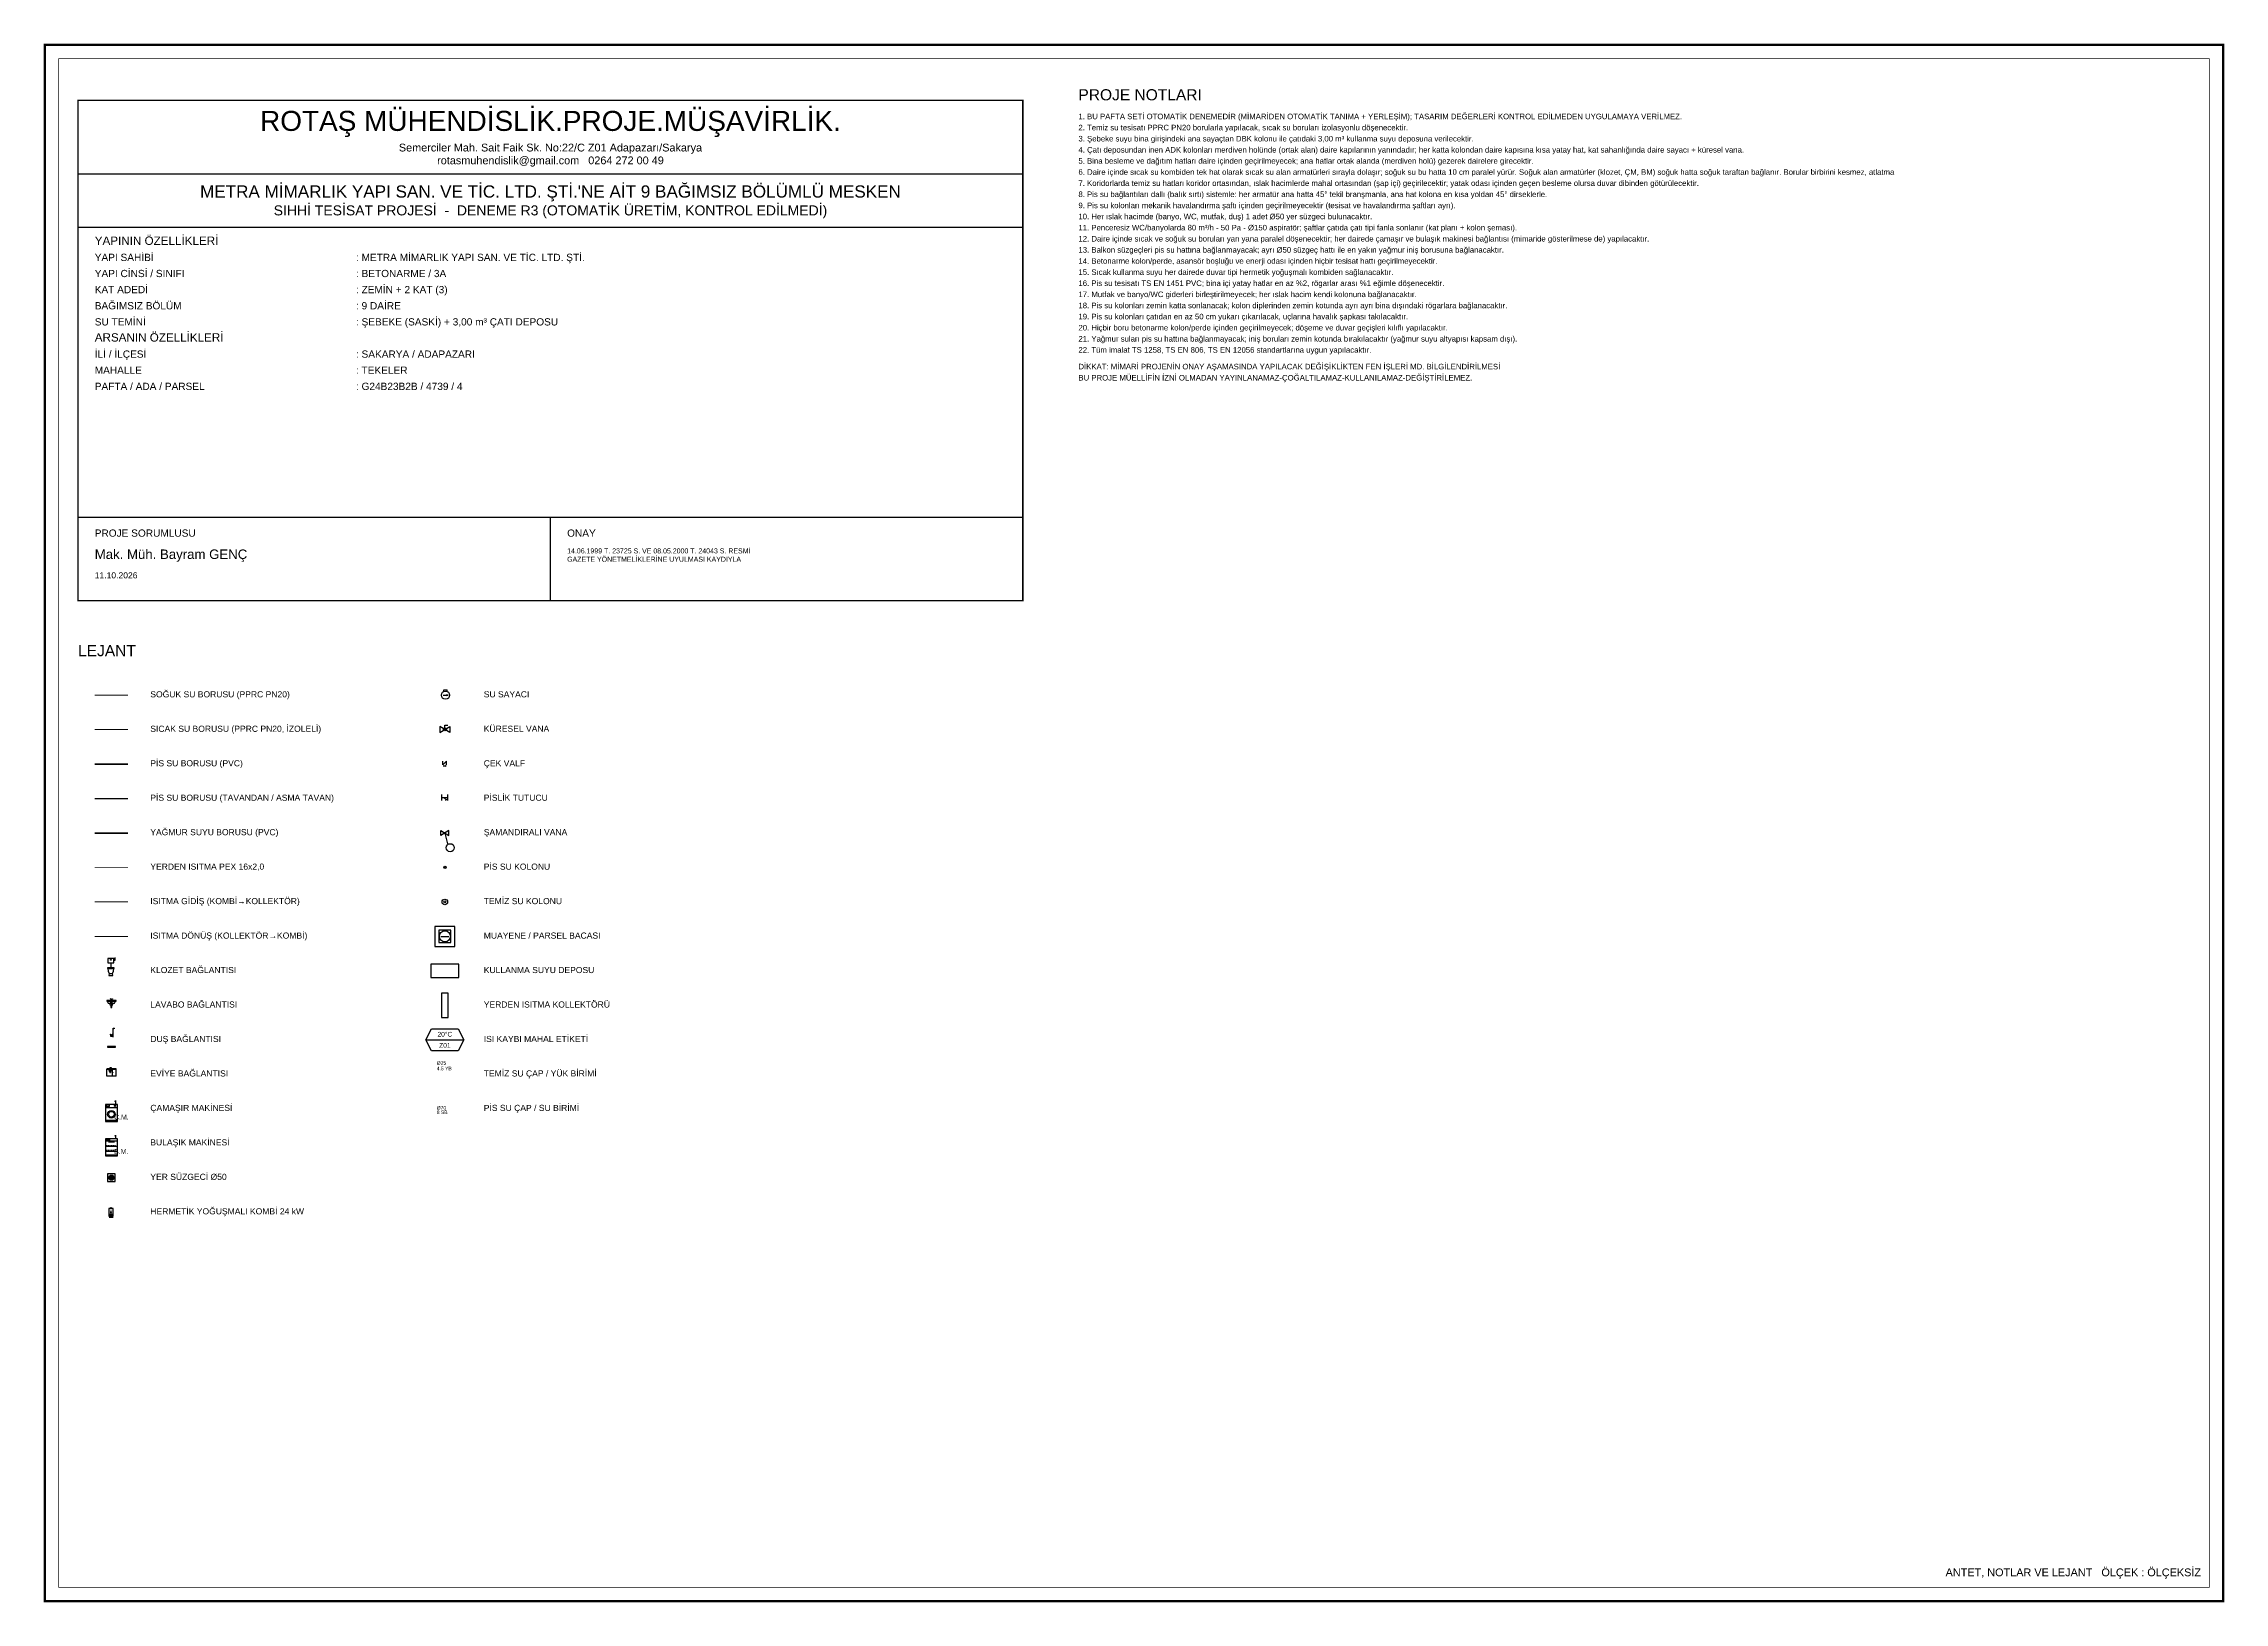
# Model space of a CAD drawing. Header units: centimetres. Extents: x -3962 to 31822, y -2 to 2802.
# Drawn here: x -3962 to -38, y -2 to 2802 of the extents above; entities that cross this region are included whole.
import ezdxf
from ezdxf.enums import TextEntityAlignment as Align

# ---------------------------------------------------------------- set-up
doc = ezdxf.new("R2010")
doc.units = ezdxf.units.CM
for name, pattern in [('BASMA HATTI', [31, 25, -6]), ('ISITMA DONUS HATTI', [26, 20, -6]), ('PIS', [38, 30, -8]), ('PISSU HATTI', [26, 20, -6]), ('YAGMUR HATTI', [36, 30, -6])]:
    doc.linetypes.add(name, pattern=pattern)
for name, color, linetype in [('ROTAS-ISIKAYBIMAHAL', 2, 'CONTINUOUS'), ('ROTAS-ISITMA-DONUS-BORU', 30, 'ISITMA DONUS HATTI'), ('ROTAS-ISITMA-GIDIS-BORU', 10, 'CONTINUOUS'), ('ROTAS-KOLLETOR', 7, 'CONTINUOUS'), ('ROTAS-PAFTA', 7, 'CONTINUOUS'), ('ROTAS-PEX-BORU', 1, 'CONTINUOUS'), ('ROTAS-PIS-SU-BORUSU', 6, 'PIS'), ('ROTAS-PISSU-BORU-TAVANDAN', 6, 'PISSU HATTI'), ('ROTAS-RAST-TEM-SU-DEPOSU', 11, 'CONTINUOUS'), ('ROTAS-ROGAR', 5, 'CONTINUOUS'), ('ROTAS-SICAKSU-BORU', 1, 'BASMA HATTI'), ('ROTAS-SOGUKSU-BORU', 5, 'CONTINUOUS'), ('ROTAS-TEFRIS', 15, 'CONTINUOUS'), ('ROTAS-VANA', 1, 'CONTINUOUS'), ('ROTAS-YAGMUR-BORUSU', 3, 'YAGMUR HATTI'), ('ROTAS-YAZI', 7, 'CONTINUOUS')]:
    doc.layers.add(name, color=color, linetype=linetype)
doc.styles.add('ROTAS', font='arial.ttf')

msp = doc.modelspace()

# ---------------------------------------------------------------- texts
at = {"layer": 'ROTAS-ISIKAYBIMAHAL', "style": 'ROTAS'}
for s, p in [('20°C', (-3240, 1020)), ('Z01', (-3240, 1000))]:
    msp.add_text(s, height=8.5, dxfattribs=at).set_placement(p, align=Align.MIDDLE_CENTER)
at = {"layer": 'ROTAS-PAFTA', "style": 'ROTAS'}
msp.add_text('ANTET, NOTLAR VE LEJANT   ÖLÇEK : ÖLÇEKSİZ', height=14, dxfattribs=at).set_placement((-80, 45), align=Align.RIGHT)
at = {"layer": 'ROTAS-YAZI', "style": 'ROTAS'}
for s, height, p in [('PROJE NOTLARI', 20, (-2100, 2700)), ('1. BU PAFTA SETİ OTOMATİK DENEMEDİR (MİMARİDEN OTOMATİK TANIMA + YERLEŞİM); TASARIM DEĞERLERİ KONTROL EDİLMEDEN UYGULAMAYA VERİLMEZ.', 10, (-2100, 2666)), ('3. Şebeke suyu bina girişindeki ana sayaçtan DBK kolonu ile çatıdaki 3,00 m³ kullanma suyu deposuna verilecektir.', 10, (-2100, 2626)), ('2. Temiz su tesisatı PPRC PN20 borularla yapılacak, sıcak su boruları izolasyonlu döşenecektir.', 10, (-2100, 2646)), ('4. Çatı deposundan inen ADK kolonları merdiven holünde (ortak alan) daire kapılarının yanındadır; her katta kolondan daire kapısına kısa yatay hat, kat sahanlığında daire sayacı + küresel vana.', 10, (-2100, 2606)), ('5. Bina besleme ve dağıtım hatları daire içinden geçirilmeyecek; ana hatlar ortak alanda (merdiven holü) gezerek dairelere girecektir.', 10, (-2100, 2586)), ('6. Daire içinde sıcak su kombiden tek hat olarak sıcak su alan armatürleri sırayla dolaşır; soğuk su bu hatta 10 cm paralel yürür. Soğuk alan armatürler (klozet, ÇM, BM) soğuk hatta soğuk taraftan bağlanır. Borular birbirini kesmez, atlatma', 10, (-2100, 2566)), ('7. Koridorlarda temiz su hatları koridor ortasından, ıslak hacimlerde mahal ortasından (şap içi) geçirilecektir; yatak odası içinden geçen besleme olursa duvar dibinden götürülecektir.', 10, (-2100, 2546)), ('8. Pis su bağlantıları dallı (balık sırtı) sistemle: her armatür ana hatta 45° tekil branşmanla, ana hat kolona en kısa yoldan 45° dirseklerle.', 10, (-2100, 2526)), ('9. Pis su kolonları mekanik havalandırma şaftı içinden geçirilmeyecektir (tesisat ve havalandırma şaftları ayrı).', 10, (-2100, 2506)), ('10. Her ıslak hacimde (banyo, WC, mutfak, duş) 1 adet Ø50 yer süzgeci bulunacaktır.', 10, (-2100, 2486)), ('11. Penceresiz WC/banyolarda 80 m³/h - 50 Pa - Ø150 aspiratör; şaftlar çatıda çatı tipi fanla sonlanır (kat planı + kolon şeması).', 10, (-2100, 2466)), ('YAPININ ÖZELLİKLERİ', 15, (-3870, 2440)), ('12. Daire içinde sıcak ve soğuk su boruları yan yana paralel döşenecektir; her dairede çamaşır ve bulaşık makinesi bağlantısı (mimaride gösterilmese de) yapılacaktır.', 10, (-2100, 2446)), ('13. Balkon süzgeçleri pis su hattına bağlanmayacak; ayrı Ø50 süzgeç hattı ile en yakın yağmur iniş borusuna bağlanacaktır.', 10, (-2100, 2426)), ('YAPI SAHİBİ', 13, (-3870, 2411)), ('YAPI CİNSİ / SINIFI', 13, (-3870, 2382)), (': METRA MİMARLIK YAPI SAN. VE TİC. LTD. ŞTİ.', 13, (-3400, 2411)), (': BETONARME / 3A', 13, (-3400, 2382)), ('14. Betonarme kolon/perde, asansör boşluğu ve enerji odası içinden hiçbir tesisat hattı geçirilmeyecektir.', 10, (-2100, 2406)), ('15. Sıcak kullanma suyu her dairede duvar tipi hermetik yoğuşmalı kombiden sağlanacaktır.', 10, (-2100, 2386)), ('KAT ADEDİ', 13, (-3870, 2353)), (': ZEMİN + 2 KAT (3)', 13, (-3400, 2353)), ('16. Pis su tesisatı TS EN 1451 PVC; bina içi yatay hatlar en az %2, rögarlar arası %1 eğimle döşenecektir.', 10, (-2100, 2366)), ('17. Mutfak ve banyo/WC giderleri birleştirilmeyecek; her ıslak hacim kendi kolonuna bağlanacaktır.', 10, (-2100, 2346)), ('BAĞIMSIZ BÖLÜM', 13, (-3870, 2324)), (': 9 DAİRE', 13, (-3400, 2324)), ('18. Pis su kolonları zemin katta sonlanacak; kolon diplerinden zemin kotunda ayrı ayrı bina dışındaki rögarlara bağlanacaktır.', 10, (-2100, 2326)), ('19. Pis su kolonları çatıdan en az 50 cm yukarı çıkarılacak, uçlarına havalık şapkası takılacaktır.', 10, (-2100, 2306)), ('ARSANIN ÖZELLİKLERİ', 15, (-3870, 2266)), ('SU TEMİNİ', 13, (-3870, 2295)), (': ŞEBEKE (SASKİ) + 3,00 m³ ÇATI DEPOSU', 13, (-3400, 2295)), ('20. Hiçbir boru betonarme kolon/perde içinden geçirilmeyecek; döşeme ve duvar geçişleri kılıflı yapılacaktır.', 10, (-2100, 2286)), ('21. Yağmur suları pis su hattına bağlanmayacak; iniş boruları zemin kotunda bırakılacaktır (yağmur suyu altyapısı kapsam dışı).', 10, (-2100, 2266)), ('İLİ / İLÇESİ', 13, (-3870, 2237)), (': SAKARYA / ADAPAZARI', 13, (-3400, 2237)), ('22. Tüm imalat TS 1258, TS EN 806, TS EN 12056 standartlarına uygun yapılacaktır.', 10, (-2100, 2246)), ('MAHALLE', 13, (-3870, 2208)), (': TEKELER', 13, (-3400, 2208)), ('DİKKAT: MİMARİ PROJENİN ONAY AŞAMASINDA YAPILACAK DEĞİŞİKLİKTEN FEN İŞLERİ MD. BİLGİLENDİRİLMESİ', 10, (-2100, 2216)), ('BU PROJE MÜELLİFİN İZNİ OLMADAN YAYINLANAMAZ-ÇOĞALTILAMAZ-KULLANILAMAZ-DEĞİŞTİRİLEMEZ.', 10, (-2100, 2196)), ('PAFTA / ADA / PARSEL', 13, (-3870, 2179)), (': G24B23B2B / 4739 / 4', 13, (-3400, 2179)), ('PROJE SORUMLUSU', 13, (-3870, 1915)), ('ONAY', 13, (-3020, 1915)), ('Mak. Müh. Bayram GENÇ', 17, (-3870, 1875)), ('14.06.1999 T. 23725 S. VE 08.05.2000 T. 24043 S. RESMİ', 9, (-3020, 1885)), ('11.10.2026', 11, (-3870, 1840)), ('GAZETE YÖNETMELİKLERİNE UYULMASI KAYDIYLA', 9, (-3020, 1870)), ('LEJANT', 20, (-3900, 1700)), ('SOĞUK SU BORUSU (PPRC PN20)', 11, (-3770, 1626)), ('SU SAYACI', 11, (-3170, 1626)), ('SICAK SU BORUSU (PPRC PN20, İZOLELİ)', 11, (-3770, 1564)), ('KÜRESEL VANA', 11, (-3170, 1564)), ('PİS SU BORUSU (PVC)', 11, (-3770, 1502)), ('ÇEK VALF', 11, (-3170, 1502)), ('PİS SU BORUSU (TAVANDAN / ASMA TAVAN)', 11, (-3770, 1440)), ('PİSLİK TUTUCU', 11, (-3170, 1440)), ('YAĞMUR SUYU BORUSU (PVC)', 11, (-3770, 1378)), ('ŞAMANDIRALI VANA', 11, (-3170, 1378)), ('YERDEN ISITMA PEX 16x2,0', 11, (-3770, 1316)), ('PİS SU KOLONU', 11, (-3170, 1316)), ('ISITMA GİDİŞ (KOMBİ→KOLLEKTÖR)', 11, (-3770, 1254)), ('TEMİZ SU KOLONU', 11, (-3170, 1254)), ('ISITMA DÖNÜŞ (KOLLEKTÖR→KOMBİ)', 11, (-3770, 1192)), ('MUAYENE / PARSEL BACASI', 11, (-3170, 1192)), ('KLOZET BAĞLANTISI', 11, (-3770, 1130)), ('KULLANMA SUYU DEPOSU', 11, (-3170, 1130)), ('LAVABO BAĞLANTISI', 11, (-3770, 1068)), ('YERDEN ISITMA KOLLEKTÖRÜ', 11, (-3170, 1068)), ('DUŞ BAĞLANTISI', 11, (-3770, 1006)), ('ISI KAYBI MAHAL ETİKETİ', 11, (-3170, 1006)), ('EVİYE BAĞLANTISI', 11, (-3770, 944)), ('TEMİZ SU ÇAP / YÜK BİRİMİ', 11, (-3170, 944)), ('ÇAMAŞIR MAKİNESİ', 11, (-3770, 882)), ('PİS SU ÇAP / SU BİRİMİ', 11, (-3170, 882)), ('BULAŞIK MAKİNESİ', 11, (-3770, 820)), ('YER SÜZGECİ Ø50', 11, (-3770, 758)), ('HERMETİK YOĞUŞMALI KOMBİ 24 kW', 11, (-3770, 696))]:
    msp.add_text(s, height=height, dxfattribs=at).set_placement(p)
for s, height, p in [('ROTAŞ MÜHENDİSLİK.PROJE.MÜŞAVİRLİK.', 36, (-3050, 2645)), ('Semerciler Mah. Sait Faik Sk. No:22/C Z01 Adapazarı/Sakarya', 14, (-3050, 2608)), ('rotasmuhendislik@gmail.com   0264 272 00 49', 14, (-3050, 2585)), ("METRA MİMARLIK YAPI SAN. VE TİC. LTD. ŞTİ.'NE AİT 9 BAĞIMSIZ BÖLÜMLÜ MESKEN", 22, (-3050, 2525)), ('SIHHİ TESİSAT PROJESİ  -  DENEME R3 (OTOMATİK ÜRETİM, KONTROL EDİLMEDİ)', 18, (-3050, 2493))]:
    msp.add_text(s, height=height, dxfattribs=at).set_placement(p, align=Align.CENTER)

# ---------------------------------------------------------------- blocks, each defined once
blk = doc.blocks.new('ROTAS-KLOZET')
blk.add_line((-0.8, 17.4), (-0.8, 10.9))
for points in [[(-5, 10.3), (3.5, 10.3), (3.5, 10.9), (-5, 10.9)], [(-4.8, 17.4), (3.3, 17.4), (3.3, 23.2), (-4.8, 23.2)], [(4.2, 23.7), (5, 23.7), (4.6, 23)], [(4.2, 22.3), (5, 22.3), (4.6, 23)]]:
    blk.add_lwpolyline(points, close=True)
for points in [[(-4.8, 10.3), (-4.3, 6.7), (-3, 3.6), (1.5, 3.6), (2.8, 6.7), (3.3, 10.3)], [(-3, 3.6), (-3.4, 1.3), (1.9, 1.3), (1.5, 3.6)], [(4.6, 22.3), (4.6, 20.3), (3.3, 20.3)]]:
    blk.add_lwpolyline(points)
for centre, radius in [((-0.8, 21.4), 0.558), ((4.6, 23), 0.201)]:
    blk.add_circle(centre, radius)
for tag, p in [('SOCP_001', (-1.3, 1.8)), ('PSCP_001', (-1.3, 24.5)), ('SO_001', (-0.7, -0.5)), ('PS_001', (-0.6, 19.5))]:
    blk.add_attdef(tag, p, '', height=1)
blk = doc.blocks.new('ROTAS-LAVABO')
for p, q in [((-1.6, 6.2), (-0.5, 11.9)), ((-0.6, 13.8), (-1.4, 14.6)), ((0, 8.6), (0, 5.8)), ((1.6, 6.2), (0.5, 11.9))]:
    blk.add_line(p, q)
for points in [[(-6, 10.9), (6, 10.9), (6, 11.9), (-6, 11.9)], [(-2, 7.3), (-1.2, 7.3), (-1.6, 6.8)], [(-2, 6.2), (-1.2, 6.2), (-1.6, 6.8)], [(-0.6, 11.9), (0.6, 11.9), (0.6, 13.4), (-0.6, 13.4)], [(-0.6, 2.9), (0.6, 2.9), (0.6, 5.8), (-0.6, 5.8)], [(1.2, 7.3), (2, 7.3), (1.6, 6.8)], [(1.2, 6.2), (2, 6.2), (1.6, 6.8)]]:
    blk.add_lwpolyline(points, close=True)
for points in [[(-5.4, 10.9), (-4, 8.6), (4, 8.6), (5.4, 10.9)], [(0, 13.4), (0, 14.2), (1.6, 13.9), (1.6, 13.6)]]:
    blk.add_lwpolyline(points)
for centre in [(-1.6, 6.8), (1.6, 6.8)]:
    blk.add_circle(centre, 0.18)
for tag, p in [('SOCP_001', (-6.3, -0.5)), ('SO_001', (-5.7, 0.5)), ('PSCP_001', (-1.3, 17)), ('PS_001', (-0.6, 14.5)), ('SCCP_001', (3.7, -0.5)), ('SC_001', (4.4, 0.5))]:
    blk.add_attdef(tag, p, '', height=1)
blk = doc.blocks.new('ROTAS-DUS-TEKNESI')
for p, q in [((-1.2, 17.3), (-1.2, 16.1)), ((0, 15.2), (0, 14.6)), ((1.2, 17.3), (1.2, 16.1)), ((1.8, 15.6), (2.4, 15.6)), ((2.4, 14), (2.4, 27.5)), ((-5.6, -0.3), (5.5, -0.3))]:
    blk.add_line(p, q)
for points in [[(-6, -1), (6, -1), (6, 0.2), (-6, 0.2)], [(-1.5, 18.2), (-1, 18.2), (-1.2, 17.7)], [(-1.5, 17.3), (-1, 17.3), (-1.2, 17.7)], [(-1.2, 15.2), (1.2, 15.2), (1.2, 16.1), (-1.2, 16.1)], [(0.9, 18.2), (1.4, 18.2), (1.2, 17.7)], [(0.9, 17.3), (1.4, 17.3), (1.2, 17.7)]]:
    blk.add_lwpolyline(points, close=True)
blk.add_lwpolyline([(2.4, 27.5), (3.9, 27.5), (4.5, 26.9), (3.3, 26.3), (3.9, 27.5)])
for centre in [(-1.2, 17.7), (1.2, 17.7)]:
    blk.add_circle(centre, 0.135)
for tag, p in [('SO_001', (-10.7, -0.5)), ('PSCP_001', (-1.3, 27)), ('PS_001', (-0.6, 24.5)), ('SC_001', (9.4, -0.5)), ('SOCP_001', (-11.3, -1.5)), ('SCCP_001', (8.7, -1.5))]:
    blk.add_attdef(tag, p, '', height=1)
blk = doc.blocks.new('ROTAS-EVIYE')
for p, q in [((-6, 3.1), (-6, 12.3)), ((-6, 3.9), (6, 3.9)), ((-2.5, 9.2), (-1.9, 12.9)), ((-1.6, 10.7), (-1.6, 9.4)), ((-0.8, 9.2), (-1.4, 12.9)), ((1.4, 3.9), (1.4, 12.3)), ((6, 3.1), (6, 12.3))]:
    blk.add_line(p, q)
for points in [[(-6, 12.3), (6, 12.3), (6, 12.9), (-6, 12.9)], [(-2.7, 9.8), (-2.3, 9.8), (-2.5, 9.5)], [(-2.7, 9.2), (-2.3, 9.2), (-2.5, 9.5)], [(-2, 8), (-1.3, 8), (-1.3, 9.4), (-2, 9.4)], [(-1.9, 12.9), (-1.4, 12.9), (-1.4, 13.6), (-1.9, 13.6)], [(-1, 9.8), (-0.6, 9.8), (-0.8, 9.5)], [(-1, 9.2), (-0.6, 9.2), (-0.8, 9.5)]]:
    blk.add_lwpolyline(points, close=True)
for points in [[(-3.6, 12.3), (-3.3, 10.7), (0, 10.7), (0.3, 12.3)], [(-1.6, 13.6), (-1.6, 14.4), (-0.5, 14.2), (-0.5, 13.9)]]:
    blk.add_lwpolyline(points)
for centre, radius in [((-2.5, 9.5), 0.0982), ((-0.8, 9.5), 0.0982), ((1, 8.1), 0.131), ((1.9, 8.1), 0.131)]:
    blk.add_circle(centre, radius)
for tag, p in [('SOCP_001', (-6.3, -0.5)), ('SO_001', (-5.7, 0.5)), ('PSCP_001', (-1.3, 17)), ('PS_001', (-0.6, 14.5)), ('SCCP_001', (3.7, -0.5)), ('SC_001', (4.4, 0.5))]:
    blk.add_attdef(tag, p, '', height=1)
blk = doc.blocks.new('ROTAS-CAMASIR-MAKINESI')
for p, q in [((-18.1, 40.7), (18.1, 40.7)), ((12.1, 56.4), (12.1, 49.7))]:
    blk.add_line(p, q)
for points in [[(-18.1, -1.5), (18.1, -1.5), (18.1, 49.7), (-18.1, 49.7)], [(-18.1, -1.5), (18.1, -1.5), (18.1, 0.9), (-18.1, 0.9)], [(-15.7, 43.1), (-6, 43.1), (-6, 47.3), (-15.7, 47.3)], [(11, 60), (13.1, 60), (12.1, 58.2)], [(11, 56.4), (13.1, 56.4), (12.1, 58.2)]]:
    blk.add_lwpolyline(points, close=True)
for centre, radius in [((0, 20.2), 11.5), ((0, 20.2), 8.44), ((10.9, 45.2), 1.81), ((12.1, 58.2), 0.543)]:
    blk.add_circle(centre, radius)
blk.add_text('Ç.M.', height=15).set_placement((8.1, 11.6), align=Align.MIDDLE_LEFT)
for tag, p in [('PSCP_001', (-1.3, 22)), ('SO_001', (-0.7, -0.5)), ('PS_001', (-0.6, 19.5)), ('SOCP_001', (-1.2, -2))]:
    blk.add_attdef(tag, p, '', height=1)
blk = doc.blocks.new('ROTAS-BULASIK-MAKINESI')
for p, q in [((-18.1, 43.7), (18.1, 43.7)), ((-15.7, 27.4), (-13.9, 27.4)), ((-15.7, 13), (-13.9, 13)), ((-13.3, 27.4), (-13.3, 31)), ((-13.3, 13), (-13.3, 16.6)), ((-12.7, 27.4), (-10.9, 27.4)), ((-12.7, 13), (-10.9, 13)), ((-9.7, 27.4), (-7.8, 27.4)), ((-9.7, 13), (-7.8, 13)), ((-9, 40.7), (9, 40.7)), ((-8.4, 27.4), (-8.4, 31)), ((-8.4, 13), (-8.4, 16.6)), ((-6.6, 27.4), (-4.8, 27.4)), ((-6.6, 13), (-4.8, 13)), ((-3.6, 27.4), (-3.6, 31)), ((-3.6, 27.4), (-1.8, 27.4)), ((-3.6, 13), (-3.6, 16.6)), ((-3.6, 13), (-1.8, 13)), ((-0.6, 27.4), (1.2, 27.4)), ((-0.6, 13), (1.2, 13)), ((1.2, 27.4), (1.2, 31)), ((1.2, 13), (1.2, 16.6)), ((2.4, 27.4), (4.2, 27.4)), ((2.4, 13), (4.2, 13)), ((5.4, 27.4), (7.2, 27.4)), ((5.4, 13), (7.2, 13)), ((6, 27.4), (6, 31)), ((6, 13), (6, 16.6)), ((8.4, 27.4), (10.3, 27.4)), ((8.4, 13), (10.3, 13)), ((10.9, 27.4), (10.9, 31)), ((10.9, 13), (10.9, 16.6)), ((11.5, 27.4), (13.3, 27.4)), ((11.5, 13), (13.3, 13)), ((12.1, 56.4), (12.1, 49.7)), ((14.5, 27.4), (15.7, 27.4)), ((14.5, 13), (15.7, 13))]:
    blk.add_line(p, q)
for points in [[(-18.1, -1.5), (18.1, -1.5), (18.1, 49.7), (-18.1, 49.7)], [(-18.1, -1.5), (18.1, -1.5), (18.1, 0.9), (-18.1, 0.9)], [(-14.5, 45.5), (-4.8, 45.5), (-4.8, 47.9), (-14.5, 47.9)], [(11, 60), (13.1, 60), (12.1, 58.2)], [(11, 56.4), (13.1, 56.4), (12.1, 58.2)]]:
    blk.add_lwpolyline(points, close=True)
blk.add_circle((12.1, 58.2), 0.543)
blk.add_text('B.M.', height=15).set_placement((8.1, 11.6), align=Align.MIDDLE_LEFT)
for tag, p in [('PSCP', (0, 22.5)), ('SO', (0, 0)), ('PS', (0, 20)), ('SOCP', (0.1, -1.5))]:
    blk.add_attdef(tag, text='', height=1).set_placement(p, align=Align.MIDDLE_CENTER)
blk = doc.blocks.new('ROTAS-YER-SUZGECI-DN50')
for p, q in [((-2.3, 0), (2.3, 0)), ((-2.2, 0.8), (2.2, 0.8)), ((-1.7, 1.6), (1.7, 1.6)), ((-2.2, -0.8), (2.2, -0.8)), ((-1.7, -1.6), (1.7, -1.6))]:
    blk.add_line(p, q)
blk.add_lwpolyline([(-3.5, -3.5), (3.5, -3.5), (3.5, 3.5), (-3.5, 3.5)], close=True)
blk.add_circle((0, 0), 2.33)
for tag, p in [('PSCP_001', (-1.3, 0.7)), ('PS_001', (-0.6, -0.5))]:
    blk.add_attdef(tag, p, '', height=1)
blk = doc.blocks.new('ROTAS-KOMBI')
for p, q in [((44.4, 4.3), (44.4, 3.7)), ((44.4, 1.8), (44.4, 0)), ((46.5, 4.3), (46.5, 3.7)), ((46.5, 1.8), (46.5, 0)), ((48.7, 4.3), (48.7, 3.7)), ((48.7, 1.8), (48.7, 0)), ((50.8, 4.3), (50.8, 3.7)), ((50.8, 1.8), (50.8, 0)), ((53, 4.3), (53, 3.7)), ((53, 1.8), (53, 0))]:
    blk.add_line(p, q)
for points in [[(42.5, 4.3), (54.8, 4.3), (54.8, 27.3), (42.5, 27.3)], [(43.8, 3.7), (45, 3.7), (44.4, 2.8)], [(43.8, 1.8), (45, 1.8), (44.4, 2.8)], [(44.4, 6.1), (53, 6.1), (53, 9.2), (44.4, 9.2)], [(45.9, 3.7), (47.1, 3.7), (46.5, 2.8)], [(45.9, 1.8), (47.1, 1.8), (46.5, 2.8)], [(46.8, 14.1), (50.5, 14.1), (48.7, 20.2)], [(47.1, 27.3), (50.2, 27.3), (50.2, 30), (47.1, 30)], [(48.1, 3.7), (49.3, 3.7), (48.7, 2.8)], [(48.1, 1.8), (49.3, 1.8), (48.7, 2.8)], [(50.2, 3.7), (51.4, 3.7), (50.8, 2.8)], [(50.2, 1.8), (51.4, 1.8), (50.8, 2.8)], [(50.5, 6.9), (52.3, 6.9), (52.3, 8.4), (50.5, 8.4)], [(52.3, 3.7), (53.6, 3.7), (53, 2.8)], [(52.3, 1.8), (53.6, 1.8), (53, 2.8)]]:
    blk.add_lwpolyline(points, close=True)
for centre in [(45.9, 7.7), (47.7, 7.7), (49.6, 7.7)]:
    blk.add_circle(centre, 0.613)
for tag, p in [('SOCP_001', (17.6, -0.5)), ('SO_001', (18.2, 0.5)), ('SCCP_001', (27.6, -0.5)), ('SC_001', (28.3, 0.5))]:
    blk.add_attdef(tag, p, '', height=1)
blk = doc.blocks.new('ROTAS-SU-SAYACI')
h = blk.add_hatch(color=256)
h.dxf.hatch_style = 1
h.paths.add_polyline_path([(6.1, 0), (3.2, 0.7), (3.2, -0.7)])
for p, q in [((-3.2, 0), (6.1, 0)), ((-1.7, 7.4), (-1.7, 9.8)), ((-1.7, 9.8), (4.2, 9.8)), ((4.2, 7.4), (4.2, 9.8))]:
    blk.add_line(p, q)
blk.add_lwpolyline([(6.1, 0), (3.2, 0.7), (3.2, -0.7)], close=True)
blk.add_circle((1.2, 0), 7.34)
blk.add_attdef('CAP', (2, 0.9), '', height=2.5, rotation=225)
blk = doc.blocks.new('ROTAS-KURESEL-VANA')
for p, q in [((0, 3.1), (0, 8)), ((0, 8), (5.4, 8))]:
    blk.add_line(p, q)
for points in [[(-9, 5.8), (-9, -5), (0, 0.4)], [(9, 5.8), (9, -5), (0, 0.4)]]:
    blk.add_lwpolyline(points, close=True)
blk.add_circle((0, 0.4), 2.71)
blk.add_attdef('CAP', text='', height=10).set_placement((-1.1, 0), align=Align.CENTER)
blk = doc.blocks.new('ROTAS-CEKVALF-VANA')
h = blk.add_hatch(color=256)
h.dxf.hatch_style = 1
h.paths.add_polyline_path([(3.1, -4.5), (1.3, -4.1), (1.3, -5)])
for p, q in [((-5.3, -1.8), (-5.3, 7.3)), ((-5.3, -1.8), (3.9, 7.3)), ((3.9, -1.8), (3.9, 7.3)), ((-4.5, -4.5), (3.1, -4.5))]:
    blk.add_line(p, q)
blk.add_lwpolyline([(3.1, -4.5), (1.3, -4.1), (1.3, -5)], close=True)
blk.add_attdef('CAP', text='', height=5, rotation=153.4349).set_placement((0, 0), align=Align.CENTER)
blk = doc.blocks.new('ROTAS-PISLIK-TUTUCU')
for p, q in [((-7.6, -4.7), (-7.6, 10.5)), ((-7.6, 2.9), (7.6, 2.9)), ((-3, 2.9), (3.2, -3.4)), ((7.6, -4.7), (7.6, 10.5)), ((1.6, -5), (4.8, -1.8))]:
    blk.add_line(p, q)
blk.add_attdef('CAP', text='', height=5).set_placement((0, 0), align=Align.CENTER)
blk = doc.blocks.new('ROTAS-PIS-SU-KOLON')
h = blk.add_hatch(color=256)
h.dxf.hatch_style = 1
h.paths.add_polyline_path([(1.5, 0), (1.5, 0.4), (1.3, 0.8), (1.1, 1.1), (0.8, 1.3), (0.4, 1.5), (0, 1.5), (-0.4, 1.5), (-0.8, 1.3), (-1.1, 1.1), (-1.3, 0.8), (-1.5, 0.4), (-1.5, 0), (-1.5, -0.4), (-1.3, -0.8), (-1.1, -1.1), (-0.8, -1.3), (-0.4, -1.5), (0, -1.5), (0.4, -1.5), (0.8, -1.3), (1.1, -1.1), (1.3, -0.8), (1.5, -0.4)])
blk.add_circle((0, 0), 3.5)
blk = doc.blocks.new('ROTAS-TEMIZ-SU-CAP-MB')
for tag, p in [('SOCP_001', (0.83, 4.92)), ('SO_001', (0.83, 3.42)), ('SCCP_001', (0.83, 1.92)), ('SC_001', (0.83, 0.42))]:
    blk.add_attdef(tag, p, '', height=1)
blk = doc.blocks.new('ROTAS-PIS-SU-CAP-SB')
for tag, p in [('PSCP_001', (0.83, 1.29)), ('PS_001', (0.83, 0.07))]:
    blk.add_attdef(tag, p, '', height=1)

# ---------------------------------------------------------------- linework, layer by layer
at = {"layer": 'ROTAS-ISIKAYBIMAHAL'}
msp.add_line((-3274, 1010), (-3206, 1010), dxfattribs=at)
msp.add_lwpolyline([(-3274, 1010), (-3264, 1030), (-3216, 1030), (-3206, 1010), (-3216, 990), (-3264, 990)], close=True, dxfattribs=at)
at = {"layer": 'ROTAS-ISITMA-DONUS-BORU', "const_width": 2}
msp.add_lwpolyline([(-3870, 1196), (-3810, 1196)], dxfattribs=at)
at = {"layer": 'ROTAS-ISITMA-GIDIS-BORU', "const_width": 2}
msp.add_lwpolyline([(-3870, 1258), (-3810, 1258)], dxfattribs=at)
at = {"layer": 'ROTAS-KOLLETOR'}
msp.add_lwpolyline([(-3246, 1050), (-3234, 1050), (-3234, 1094), (-3246, 1094)], close=True, dxfattribs=at)
at = {"layer": 'ROTAS-PAFTA'}
for p, q in [((-3900, 2568), (-2200, 2568)), ((-3900, 2472), (-2200, 2472)), ((-3900, 1950), (-2200, 1950)), ((-3050, 1800), (-3050, 1950))]:
    msp.add_line(p, q, dxfattribs=at)
for points, const_width in [([(-3960, 0), (-40, 0), (-40, 2800), (-3960, 2800)], 4), ([(-3935, 25), (-65, 25), (-65, 2775), (-3935, 2775)], 1), ([(-3900, 1800), (-2200, 1800), (-2200, 2700), (-3900, 2700)], 2.5)]:
    msp.add_lwpolyline(points, close=True, dxfattribs=dict(at, const_width=const_width))
at = {"layer": 'ROTAS-PEX-BORU', "const_width": 1.2}
msp.add_lwpolyline([(-3870, 1320), (-3810, 1320)], dxfattribs=at)
at = {"layer": 'ROTAS-PIS-SU-BORUSU', "const_width": 3}
msp.add_lwpolyline([(-3870, 1506), (-3810, 1506)], dxfattribs=at)
at = {"layer": 'ROTAS-PISSU-BORU-TAVANDAN', "const_width": 2.5}
msp.add_lwpolyline([(-3870, 1444), (-3810, 1444)], dxfattribs=at)
at = {"layer": 'ROTAS-RAST-TEM-SU-DEPOSU'}
msp.add_lwpolyline([(-3265, 1122), (-3215, 1122), (-3215, 1146), (-3265, 1146)], close=True, dxfattribs=at)
at = {"layer": 'ROTAS-ROGAR'}
msp.add_line((-3247.2, 1196), (-3232.8, 1196), dxfattribs=at)
for points in [[(-3258, 1178), (-3222, 1178), (-3222, 1214), (-3258, 1214)], [(-3251, 1185), (-3229, 1185), (-3229, 1207), (-3251, 1207)]]:
    msp.add_lwpolyline(points, close=True, dxfattribs=at)
msp.add_circle((-3240, 1196), 9.9, dxfattribs=at)
at = {"layer": 'ROTAS-SICAKSU-BORU', "const_width": 2}
msp.add_lwpolyline([(-3870, 1568), (-3810, 1568)], dxfattribs=at)
at = {"layer": 'ROTAS-SOGUKSU-BORU', "const_width": 2}
msp.add_lwpolyline([(-3870, 1630), (-3810, 1630)], dxfattribs=at)
at = {"layer": 'ROTAS-SOGUKSU-BORU'}
for radius in [5, 1.75]:
    msp.add_circle((-3240, 1258), radius, dxfattribs=at)
at = {"layer": 'ROTAS-VANA'}
msp.add_line((-3240, 1382), (-3235.2, 1362.8), dxfattribs=at)
msp.add_lwpolyline([(-3247.2, 1386.3), (-3232.8, 1377.7), (-3232.8, 1386.3), (-3247.2, 1377.7)], close=True, dxfattribs=at)
msp.add_circle((-3230.4, 1355.6), 7.2, dxfattribs=at)
at = {"layer": 'ROTAS-YAGMUR-BORUSU', "const_width": 3}
msp.add_lwpolyline([(-3870, 1382), (-3810, 1382)], dxfattribs=at)

# ---------------------------------------------------------------- block references
at = {"layer": 'ROTAS-TEFRIS'}
msp.add_blockref('ROTAS-KURESEL-VANA', (-3240, 1568), dxfattribs=at)
for name, p, xscale, yscale in [('ROTAS-PIS-SU-KOLON', (-3240, 1320), 0.6, 0.6), ('ROTAS-KLOZET', (-3840, 1124), 1.4, 1.4), ('ROTAS-LAVABO', (-3840, 1064), 1.4, 1.4), ('ROTAS-DUS-TEKNESI', (-3840, 998), 1.2, 1.2), ('ROTAS-EVIYE', (-3840, 940), 1.4, 1.4), ('ROTAS-CAMASIR-MAKINESI', (-3840, 864), 0.6, 0.6), ('ROTAS-BULASIK-MAKINESI', (-3840, 802), 0.6, 0.6), ('ROTAS-YER-SUZGECI-DN50', (-3840, 762), 2, 2), ('ROTAS-KOMBI', (-3870, 690), 0.6, 0.6)]:
    msp.add_blockref(name, p, dxfattribs=dict(at, xscale=xscale, yscale=yscale))
ref = msp.add_blockref('ROTAS-TEMIZ-SU-CAP-MB', (-3260, 933), dxfattribs=dict(at, xscale=6.5, yscale=6.5))
ref.add_attrib('SO_001', '4.5 YB', (-3254.6, 955.2), dxfattribs={"height": 6.5})
ref.add_attrib('SOCP_001', 'Ø25', (-3254.6, 965), dxfattribs={"height": 6.5})
ref = msp.add_blockref('ROTAS-PIS-SU-CAP-SB', (-3260, 876), dxfattribs=dict(at, xscale=6.5, yscale=6.5))
ref.add_attrib('PSCP_001', 'Ø70', (-3254.6, 884.4), dxfattribs={"height": 6.5})
ref.add_attrib('PS_001', '8 SB', (-3254.6, 876.4), dxfattribs={"height": 6.5})
at = {"layer": 'ROTAS-VANA'}
msp.add_blockref('ROTAS-SU-SAYACI', (-3240, 1630), dxfattribs=at)
at = {"layer": 'ROTAS-VANA', "xscale": 0.72, "yscale": 0.72}
for name, p in [('ROTAS-CEKVALF-VANA', (-3240, 1506)), ('ROTAS-PISLIK-TUTUCU', (-3240, 1444))]:
    msp.add_blockref(name, p, dxfattribs=at)

msp.set_redraw_order([(e.dxf.handle, doc.entitydb.next_handle()) for e in msp.query("TEXT MTEXT ATTDEF DIMENSION ARC_DIMENSION")])  # texts and dimensions are drawn at this point

doc.saveas('drawing.dxf')
